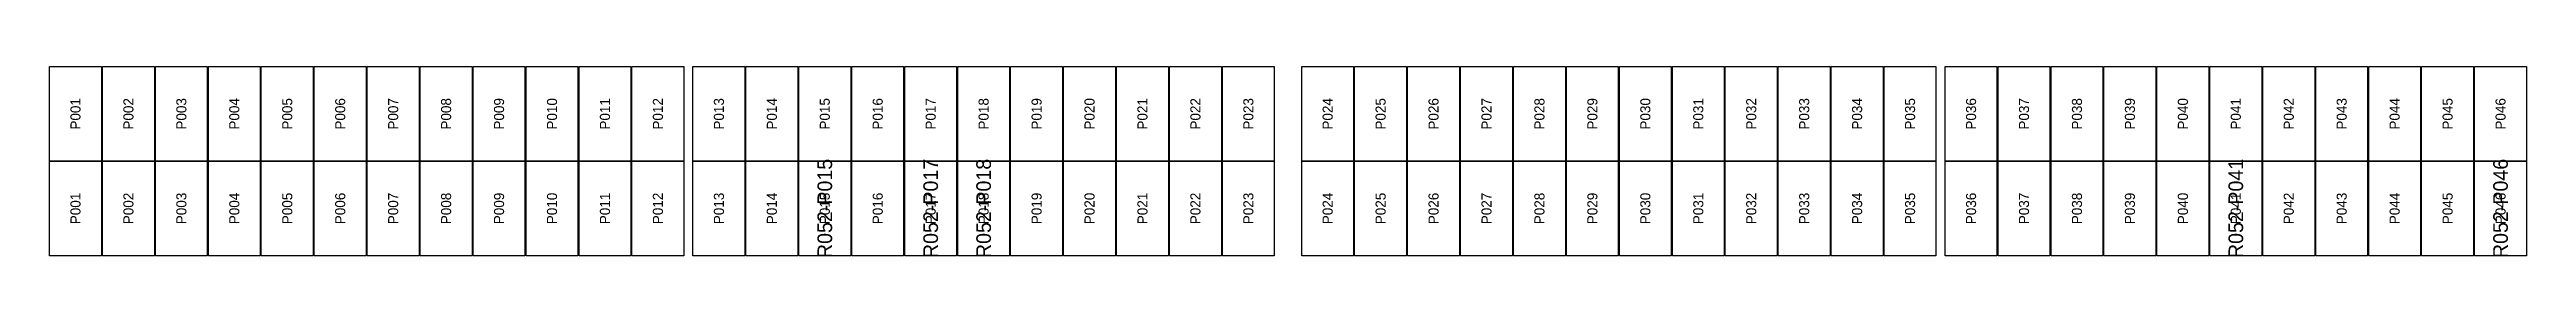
# Model space of a CAD drawing. Extents: x 296295 to 296770, y 651564 to 652121.
# Drawn here: x 296412.1 to 296466.3, y 651913.5 to 651917.7 of the extents above; entities that cross this region are included whole.
import ezdxf
from ezdxf.enums import TextEntityAlignment as Align

# ---------------------------------------------------------------- set-up
doc = ezdxf.new("R2010")
doc.units = 0

msp = doc.modelspace()

# ---------------------------------------------------------------- texts
at = {"layer": 'DEFECT_LABELS'}
for s, p in [('R052-P015', (296429.057, 651914.566)), ('R052-P017', (296431.373, 651914.566)), ('R052-P018', (296432.531, 651914.566)), ('R052-P041', (296459.917, 651914.566)), ('R052-P046', (296465.707, 651914.566))]:
    msp.add_text(s, height=0.32, rotation=90, dxfattribs=at).set_placement(p, align=Align.MIDDLE_CENTER)
at = {"layer": 'PANEL_POSITION'}
for s, p in [('P001', (296412.669, 651916.629)), ('P002', (296413.827, 651916.629)), ('P003', (296414.985, 651916.629)), ('P004', (296416.143, 651916.629)), ('P005', (296417.301, 651916.629)), ('P006', (296418.459, 651916.629)), ('P007', (296419.617, 651916.629)), ('P008', (296420.775, 651916.629)), ('P009', (296421.933, 651916.629)), ('P010', (296423.091, 651916.629)), ('P011', (296424.249, 651916.629)), ('P012', (296425.407, 651916.629)), ('P013', (296426.741, 651916.629)), ('P014', (296427.899, 651916.629)), ('P015', (296429.057, 651916.629)), ('P016', (296430.215, 651916.629)), ('P017', (296431.373, 651916.629)), ('P018', (296432.531, 651916.629)), ('P019', (296433.689, 651916.629)), ('P020', (296434.847, 651916.629)), ('P021', (296436.005, 651916.629)), ('P022', (296437.163, 651916.629)), ('P023', (296438.321, 651916.629)), ('P024', (296440.055, 651916.629)), ('P025', (296441.213, 651916.629)), ('P026', (296442.371, 651916.629)), ('P027', (296443.529, 651916.629)), ('P028', (296444.687, 651916.629)), ('P029', (296445.845, 651916.629)), ('P030', (296447.003, 651916.629)), ('P031', (296448.161, 651916.629)), ('P032', (296449.319, 651916.629)), ('P033', (296450.477, 651916.629)), ('P034', (296451.635, 651916.629)), ('P035', (296452.793, 651916.629)), ('P036', (296454.127, 651916.629)), ('P037', (296455.285, 651916.629)), ('P038', (296456.443, 651916.629)), ('P039', (296457.601, 651916.629)), ('P040', (296458.759, 651916.629)), ('P041', (296459.917, 651916.629)), ('P042', (296461.075, 651916.629)), ('P043', (296462.233, 651916.629)), ('P044', (296463.391, 651916.629)), ('P045', (296464.549, 651916.629)), ('P046', (296465.707, 651916.629)), ('P001', (296412.669, 651914.566)), ('P002', (296413.827, 651914.566)), ('P003', (296414.985, 651914.566)), ('P004', (296416.143, 651914.566)), ('P005', (296417.301, 651914.566)), ('P006', (296418.459, 651914.566)), ('P007', (296419.617, 651914.566)), ('P008', (296420.775, 651914.566)), ('P009', (296421.933, 651914.566)), ('P010', (296423.091, 651914.566)), ('P011', (296424.249, 651914.566)), ('P012', (296425.407, 651914.566)), ('P013', (296426.741, 651914.566)), ('P014', (296427.899, 651914.566)), ('P015', (296429.057, 651914.566)), ('P016', (296430.215, 651914.566)), ('P017', (296431.373, 651914.566)), ('P018', (296432.531, 651914.566)), ('P019', (296433.689, 651914.566)), ('P020', (296434.847, 651914.566)), ('P021', (296436.005, 651914.566)), ('P022', (296437.163, 651914.566)), ('P023', (296438.321, 651914.566)), ('P024', (296440.055, 651914.566)), ('P025', (296441.213, 651914.566)), ('P026', (296442.371, 651914.566)), ('P027', (296443.529, 651914.566)), ('P028', (296444.687, 651914.566)), ('P029', (296445.845, 651914.566)), ('P030', (296447.003, 651914.566)), ('P031', (296448.161, 651914.566)), ('P032', (296449.319, 651914.566)), ('P033', (296450.477, 651914.566)), ('P034', (296451.635, 651914.566)), ('P035', (296452.793, 651914.566)), ('P036', (296454.127, 651914.566)), ('P037', (296455.285, 651914.566)), ('P038', (296456.443, 651914.566)), ('P039', (296457.601, 651914.566)), ('P040', (296458.759, 651914.566)), ('P041', (296459.917, 651914.566)), ('P042', (296461.075, 651914.566)), ('P043', (296462.233, 651914.566)), ('P044', (296463.391, 651914.566)), ('P045', (296464.549, 651914.566)), ('P046', (296465.707, 651914.566))]:
    msp.add_text(s, height=0.22, rotation=90, dxfattribs=at).set_placement(p, align=Align.MIDDLE_CENTER)

# ---------------------------------------------------------------- linework, layer by layer
at = {"layer": 'DEFECTIVE_PANELS'}
for points in [[(296428.49, 651915.598), (296429.624, 651915.598), (296429.624, 651913.535), (296428.49, 651913.535)], [(296430.806, 651915.598), (296431.94, 651915.598), (296431.94, 651913.535), (296430.806, 651913.535)], [(296431.964, 651915.598), (296433.098, 651915.598), (296433.098, 651913.535), (296431.964, 651913.535)], [(296459.35, 651915.598), (296460.484, 651915.598), (296460.484, 651913.535), (296459.35, 651913.535)], [(296465.14, 651915.598), (296466.274, 651915.598), (296466.274, 651913.535), (296465.14, 651913.535)]]:
    msp.add_lwpolyline(points, close=True, dxfattribs=at)
at = {"layer": 'PANELS_MASTER'}
for points in [[(296412.102, 651917.661), (296413.236, 651917.661), (296413.236, 651915.598), (296412.102, 651915.598)], [(296413.26, 651917.661), (296414.394, 651917.661), (296414.394, 651915.598), (296413.26, 651915.598)], [(296414.418, 651917.661), (296415.552, 651917.661), (296415.552, 651915.598), (296414.418, 651915.598)], [(296415.576, 651917.661), (296416.71, 651917.661), (296416.71, 651915.598), (296415.576, 651915.598)], [(296416.734, 651917.661), (296417.868, 651917.661), (296417.868, 651915.598), (296416.734, 651915.598)], [(296417.892, 651917.661), (296419.026, 651917.661), (296419.026, 651915.598), (296417.892, 651915.598)], [(296419.05, 651917.661), (296420.184, 651917.661), (296420.184, 651915.598), (296419.05, 651915.598)], [(296420.208, 651917.661), (296421.342, 651917.661), (296421.342, 651915.598), (296420.208, 651915.598)], [(296421.366, 651917.661), (296422.5, 651917.661), (296422.5, 651915.598), (296421.366, 651915.598)], [(296422.524, 651917.661), (296423.658, 651917.661), (296423.658, 651915.598), (296422.524, 651915.598)], [(296423.682, 651917.661), (296424.816, 651917.661), (296424.816, 651915.598), (296423.682, 651915.598)], [(296424.84, 651917.661), (296425.974, 651917.661), (296425.974, 651915.598), (296424.84, 651915.598)], [(296426.174, 651917.661), (296427.308, 651917.661), (296427.308, 651915.598), (296426.174, 651915.598)], [(296427.332, 651917.661), (296428.466, 651917.661), (296428.466, 651915.598), (296427.332, 651915.598)], [(296428.49, 651917.661), (296429.624, 651917.661), (296429.624, 651915.598), (296428.49, 651915.598)], [(296429.648, 651917.661), (296430.782, 651917.661), (296430.782, 651915.598), (296429.648, 651915.598)], [(296430.806, 651917.661), (296431.94, 651917.661), (296431.94, 651915.598), (296430.806, 651915.598)], [(296431.964, 651917.661), (296433.098, 651917.661), (296433.098, 651915.598), (296431.964, 651915.598)], [(296433.122, 651917.661), (296434.256, 651917.661), (296434.256, 651915.598), (296433.122, 651915.598)], [(296434.28, 651917.661), (296435.414, 651917.661), (296435.414, 651915.598), (296434.28, 651915.598)], [(296435.438, 651917.661), (296436.572, 651917.661), (296436.572, 651915.598), (296435.438, 651915.598)], [(296436.596, 651917.661), (296437.73, 651917.661), (296437.73, 651915.598), (296436.596, 651915.598)], [(296437.754, 651917.661), (296438.888, 651917.661), (296438.888, 651915.598), (296437.754, 651915.598)], [(296439.488, 651917.661), (296440.622, 651917.661), (296440.622, 651915.598), (296439.488, 651915.598)], [(296440.646, 651917.661), (296441.78, 651917.661), (296441.78, 651915.598), (296440.646, 651915.598)], [(296441.804, 651917.661), (296442.938, 651917.661), (296442.938, 651915.598), (296441.804, 651915.598)], [(296442.962, 651917.661), (296444.096, 651917.661), (296444.096, 651915.598), (296442.962, 651915.598)], [(296444.12, 651917.661), (296445.254, 651917.661), (296445.254, 651915.598), (296444.12, 651915.598)], [(296445.278, 651917.661), (296446.412, 651917.661), (296446.412, 651915.598), (296445.278, 651915.598)], [(296446.436, 651917.661), (296447.57, 651917.661), (296447.57, 651915.598), (296446.436, 651915.598)], [(296447.594, 651917.661), (296448.728, 651917.661), (296448.728, 651915.598), (296447.594, 651915.598)], [(296448.752, 651917.661), (296449.886, 651917.661), (296449.886, 651915.598), (296448.752, 651915.598)], [(296449.91, 651917.661), (296451.044, 651917.661), (296451.044, 651915.598), (296449.91, 651915.598)], [(296451.068, 651917.661), (296452.202, 651917.661), (296452.202, 651915.598), (296451.068, 651915.598)], [(296452.226, 651917.661), (296453.36, 651917.661), (296453.36, 651915.598), (296452.226, 651915.598)], [(296453.56, 651917.661), (296454.694, 651917.661), (296454.694, 651915.598), (296453.56, 651915.598)], [(296454.718, 651917.661), (296455.852, 651917.661), (296455.852, 651915.598), (296454.718, 651915.598)], [(296455.876, 651917.661), (296457.01, 651917.661), (296457.01, 651915.598), (296455.876, 651915.598)], [(296457.034, 651917.661), (296458.168, 651917.661), (296458.168, 651915.598), (296457.034, 651915.598)], [(296458.192, 651917.661), (296459.326, 651917.661), (296459.326, 651915.598), (296458.192, 651915.598)], [(296459.35, 651917.661), (296460.484, 651917.661), (296460.484, 651915.598), (296459.35, 651915.598)], [(296460.508, 651917.661), (296461.642, 651917.661), (296461.642, 651915.598), (296460.508, 651915.598)], [(296461.666, 651917.661), (296462.8, 651917.661), (296462.8, 651915.598), (296461.666, 651915.598)], [(296462.824, 651917.661), (296463.958, 651917.661), (296463.958, 651915.598), (296462.824, 651915.598)], [(296463.982, 651917.661), (296465.116, 651917.661), (296465.116, 651915.598), (296463.982, 651915.598)], [(296465.14, 651917.661), (296466.274, 651917.661), (296466.274, 651915.598), (296465.14, 651915.598)], [(296412.102, 651915.598), (296413.236, 651915.598), (296413.236, 651913.535), (296412.102, 651913.535)], [(296413.26, 651915.598), (296414.394, 651915.598), (296414.394, 651913.535), (296413.26, 651913.535)], [(296414.418, 651915.598), (296415.552, 651915.598), (296415.552, 651913.535), (296414.418, 651913.535)], [(296415.576, 651915.598), (296416.71, 651915.598), (296416.71, 651913.535), (296415.576, 651913.535)], [(296416.734, 651915.598), (296417.868, 651915.598), (296417.868, 651913.535), (296416.734, 651913.535)], [(296417.892, 651915.598), (296419.026, 651915.598), (296419.026, 651913.535), (296417.892, 651913.535)], [(296419.05, 651915.598), (296420.184, 651915.598), (296420.184, 651913.535), (296419.05, 651913.535)], [(296420.208, 651915.598), (296421.342, 651915.598), (296421.342, 651913.535), (296420.208, 651913.535)], [(296421.366, 651915.598), (296422.5, 651915.598), (296422.5, 651913.535), (296421.366, 651913.535)], [(296422.524, 651915.598), (296423.658, 651915.598), (296423.658, 651913.535), (296422.524, 651913.535)], [(296423.682, 651915.598), (296424.816, 651915.598), (296424.816, 651913.535), (296423.682, 651913.535)], [(296424.84, 651915.598), (296425.974, 651915.598), (296425.974, 651913.535), (296424.84, 651913.535)], [(296426.174, 651915.598), (296427.308, 651915.598), (296427.308, 651913.535), (296426.174, 651913.535)], [(296427.332, 651915.598), (296428.466, 651915.598), (296428.466, 651913.535), (296427.332, 651913.535)], [(296429.648, 651915.598), (296430.782, 651915.598), (296430.782, 651913.535), (296429.648, 651913.535)], [(296433.122, 651915.598), (296434.256, 651915.598), (296434.256, 651913.535), (296433.122, 651913.535)], [(296434.28, 651915.598), (296435.414, 651915.598), (296435.414, 651913.535), (296434.28, 651913.535)], [(296435.438, 651915.598), (296436.572, 651915.598), (296436.572, 651913.535), (296435.438, 651913.535)], [(296436.596, 651915.598), (296437.73, 651915.598), (296437.73, 651913.535), (296436.596, 651913.535)], [(296437.754, 651915.598), (296438.888, 651915.598), (296438.888, 651913.535), (296437.754, 651913.535)], [(296439.488, 651915.598), (296440.622, 651915.598), (296440.622, 651913.535), (296439.488, 651913.535)], [(296440.646, 651915.598), (296441.78, 651915.598), (296441.78, 651913.535), (296440.646, 651913.535)], [(296441.804, 651915.598), (296442.938, 651915.598), (296442.938, 651913.535), (296441.804, 651913.535)], [(296442.962, 651915.598), (296444.096, 651915.598), (296444.096, 651913.535), (296442.962, 651913.535)], [(296444.12, 651915.598), (296445.254, 651915.598), (296445.254, 651913.535), (296444.12, 651913.535)], [(296445.278, 651915.598), (296446.412, 651915.598), (296446.412, 651913.535), (296445.278, 651913.535)], [(296446.436, 651915.598), (296447.57, 651915.598), (296447.57, 651913.535), (296446.436, 651913.535)], [(296447.594, 651915.598), (296448.728, 651915.598), (296448.728, 651913.535), (296447.594, 651913.535)], [(296448.752, 651915.598), (296449.886, 651915.598), (296449.886, 651913.535), (296448.752, 651913.535)], [(296449.91, 651915.598), (296451.044, 651915.598), (296451.044, 651913.535), (296449.91, 651913.535)], [(296451.068, 651915.598), (296452.202, 651915.598), (296452.202, 651913.535), (296451.068, 651913.535)], [(296452.226, 651915.598), (296453.36, 651915.598), (296453.36, 651913.535), (296452.226, 651913.535)], [(296453.56, 651915.598), (296454.694, 651915.598), (296454.694, 651913.535), (296453.56, 651913.535)], [(296454.718, 651915.598), (296455.852, 651915.598), (296455.852, 651913.535), (296454.718, 651913.535)], [(296455.876, 651915.598), (296457.01, 651915.598), (296457.01, 651913.535), (296455.876, 651913.535)], [(296457.034, 651915.598), (296458.168, 651915.598), (296458.168, 651913.535), (296457.034, 651913.535)], [(296458.192, 651915.598), (296459.326, 651915.598), (296459.326, 651913.535), (296458.192, 651913.535)], [(296460.508, 651915.598), (296461.642, 651915.598), (296461.642, 651913.535), (296460.508, 651913.535)], [(296461.666, 651915.598), (296462.8, 651915.598), (296462.8, 651913.535), (296461.666, 651913.535)], [(296462.824, 651915.598), (296463.958, 651915.598), (296463.958, 651913.535), (296462.824, 651913.535)], [(296463.982, 651915.598), (296465.116, 651915.598), (296465.116, 651913.535), (296463.982, 651913.535)]]:
    msp.add_lwpolyline(points, close=True, dxfattribs=at)

msp.set_redraw_order([(e.dxf.handle, doc.entitydb.next_handle()) for e in msp.query("TEXT MTEXT ATTDEF DIMENSION ARC_DIMENSION")])  # texts and dimensions are drawn at this point

doc.saveas('drawing.dxf')
